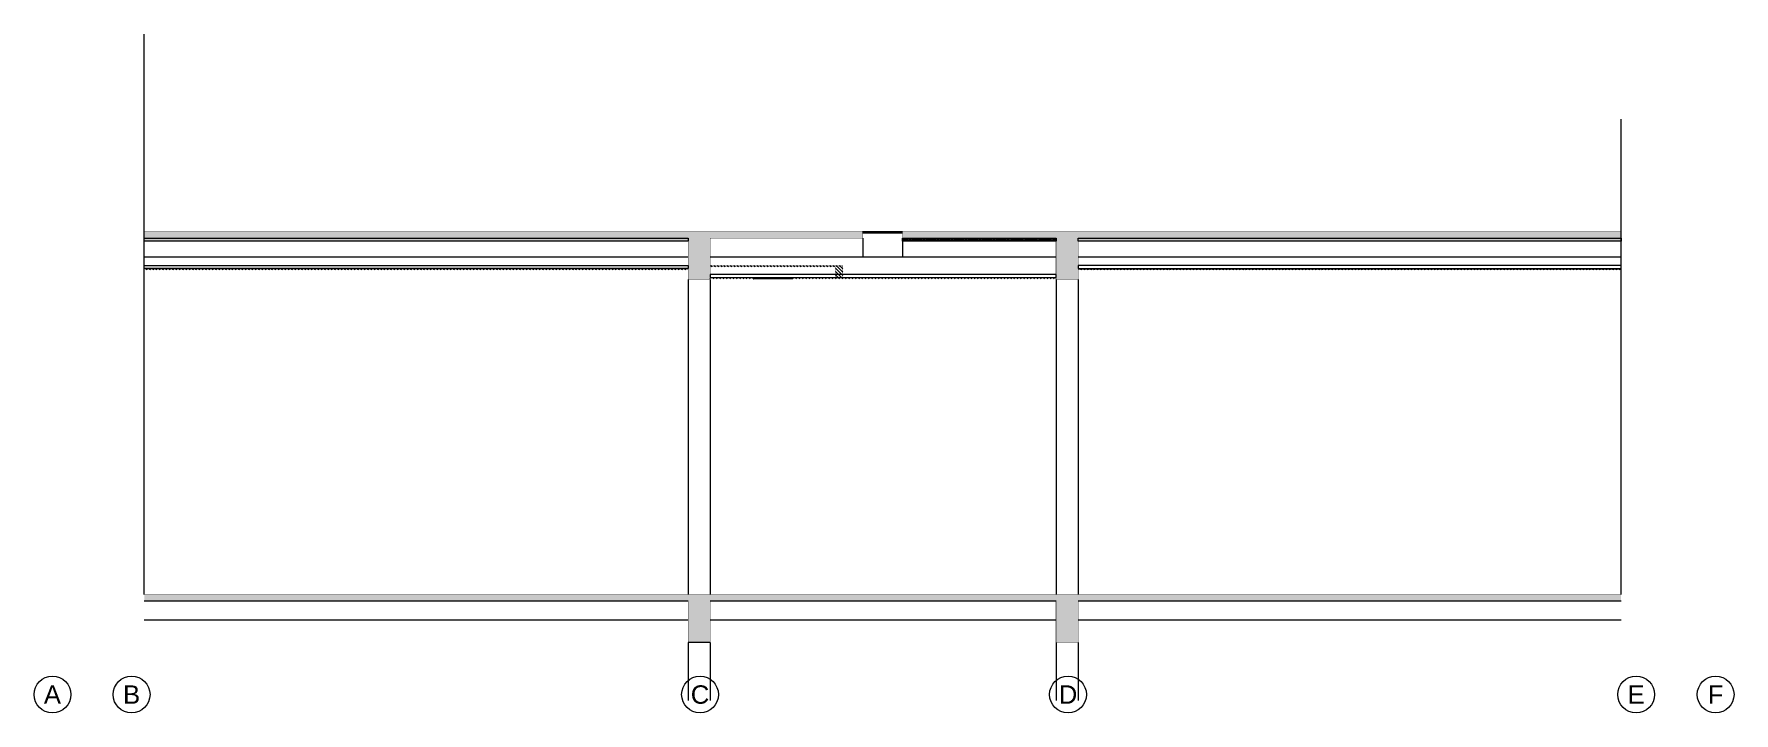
# Model space of a CAD drawing. Header units: millimetres. Extents: x 0 to 111176, y 95213 to 141729.
# Drawn here: x 55843 to 58153, y 117376 to 118298 of the extents above; entities that cross this region are included whole.
import ezdxf
from ezdxf.enums import TextEntityAlignment as Align

# ---------------------------------------------------------------- set-up
doc = ezdxf.new("R2010")
doc.units = ezdxf.units.MM
doc.linetypes.add('CONTINU', pattern=[0])
doc.layers.add('CDP', color=7, linetype='Continuous', lineweight=9, true_color=0x364259)
doc.layers.add('STR_BOLLARD', color=7, linetype='Continuous', lineweight=9, true_color=0x1c1c1c)
doc.layers.add('Invisible', color=52, linetype='Continuous', lineweight=9, plot=False)
doc.layers.add('STR_BOLLARD_Axes', color=252, linetype='Continuous', lineweight=9)
doc.styles.add('Arial-20', font='arial.ttf', dxfattribs={"height": 20})
pattern_1 = [(140, (60764.6463, 78379.5885), (0.6375634, 7.2873868), [0.762, -8.382]), (85, (60764.646, 78379.5885), (-7.6422738, -1.4097369), [0.6096, -6.7056234]), (190.451445, (60764.6995, 78380.196), (-7.0047101, 5.8776499), [0.6476004, -7.1236098]), (136.1842, (60762.614, 78379.5885), (1.6816931, 10.8431616), [1.143, -12.573]), (186.635558, (60762.754, 78380.492), (-9.897045, 9.4961654), [0.971401, -10.6854243]), (81.18415, (60762.614, 78379.588), (-9.897045, 9.4961654), [0.9143987, -10.0583893]), (111, (60763.1223, 78380.6045), (4.0906079, 6.06457565), [0.762, -8.382]), (56, (60763.122, 78380.6045), (-7.3675186, 2.4720811), [0.6096, -6.7056]), (161.451445, (60763.463, 78381.11), (-3.2769108, 8.5366568), [0.6476004, -7.1235975]), (127.5, (60764.6463, 78379.5885), (-3.38220155, 0.12354413), [0, -6.62432, 0, -6.8072, 0, -6.731]), (97.5, (60764.6463, 78379.5885), (-4.007223, 2.6727865), [0, -3.88112, 0, -6.47192, 0, -2.5654]), (57.5, (60764.6463, 78377.3228), (0.22914976, 5.4236238), [0, -2.54, 0, -7.9248, 0, -10.5156]), (47.5, (60764.6463, 78376.307), (-1.01705964, 5.92516726), [0, -3.302, 0, -5.26288, 0, -7.4676])]
pattern_2 = [(135, (60764.6463, 78379.5885), (-2.24506403, -2.24506403), [])]

# ---------------------------------------------------------------- blocks, each defined once
blk = doc.blocks.new('n°-axe')
at = {"layer": 'STR_BOLLARD_Axes', "linetype": 'CONTINU', "ltscale": 60}
blk.add_circle((0, -25), 25, dxfattribs=at)
at = {"layer": 'STR_BOLLARD_Axes', "style": 'Arial-20'}
blk.add_attdef('AXE', text='', height=25, dxfattribs=at).set_placement((0, -25), align=Align.MIDDLE_CENTER)

msp = doc.modelspace()

# ---------------------------------------------------------------- hatches: boundary and pattern name
at = {"layer": 'STR_BOLLARD', "lineweight": 5}
h = msp.add_hatch(dxfattribs=at)
h.set_pattern_fill('AR-CONC', color=252, scale=0.05, angle=90, style=0)
h.set_pattern_definition([(140, (60764.646, 78379.5885), (0.7969543, 9.1092334), [0.9525, -10.4775]), (85, (60764.646, 78379.588), (-9.5528423, -1.762171), [0.762, -8.3820292]), (190.451445, (60764.713, 78380.348), (-8.7558876, 7.3470624), [0.8095004, -8.9045122]), (136.1842, (60762.106, 78379.588), (2.1021164, 13.553952), [1.42875, -15.71625]), (186.635558, (60762.282, 78380.718), (-12.3713062, 11.8702067), [1.214251, -13.3567804]), (81.18415, (60762.106, 78379.588), (-12.371306, 11.8702067), [1.1429984, -12.5729866]), (111, (60762.741, 78380.8585), (5.1132599, 7.5807196), [0.9525, -10.4775]), (56, (60762.741, 78380.858), (-9.2093983, 3.0901014), [0.762, -8.382]), (161.451445, (60763.167, 78381.49), (-4.0961384, 10.670821), [0.8095004, -8.9044969]), (127.5, (60764.6463, 78379.5885), (-4.22775194, 0.15443016), [0, -8.2804, 0, -8.509, 0, -8.41375]), (97.5, (60764.6463, 78379.5885), (-5.00902874, 3.3409831), [0, -4.8514, 0, -8.0899, 0, -3.20675]), (57.5, (60764.6463, 78376.7564), (0.2864372, 6.77952976), [0, -3.175, 0, -9.906, 0, -13.1445]), (47.5, (60764.6463, 78375.4864), (-1.27132455, 7.4064591), [0, -4.1275, 0, -6.5786, 0, -9.3345])])
h.paths.add_polyline_path([(55992.8, 118030.1), (56969.1, 118030.1), (56969.1, 118021.1), (56761.7, 118021.1), (56761.7, 117965.1), (56731.7, 117965.1), (56731.7, 118021.1), (55992.8, 118021.1)])
at = {"layer": 'STR_BOLLARD', "ltscale": 50}
h = msp.add_hatch(dxfattribs=at)
h.set_pattern_fill('HOUND', color=252, scale=0.5, angle=90)
h.set_pattern_definition([(90, (60264.6463, 77333.0064), (-0.79375, 3.175), [12.7, -6.35]), (180, (60264.6463, 77333.0064), (3.175, -0.79375), [12.7, -6.35])])
h.paths.add_polyline_path([(56731.7, 118021.1), (56731.7, 118017.1), (55992.8, 118017), (55992.8, 118021.1)])
at = {"layer": 'STR_BOLLARD', "lineweight": 5}
h = msp.add_hatch(dxfattribs=at)
h.set_pattern_fill('AR-CONC', color=252, scale=0.04, angle=90, style=0)
h.set_pattern_definition(pattern_1)
h.paths.add_polyline_path([(57999.5, 118021.1), (57261.7, 118021.1), (57261.7, 117965.1), (57231.7, 117965.1), (57231.7, 118021.1), (57023.1, 118021.1), (57023.1, 118030.1), (57999.5, 118030.1)])
at = {"layer": 'STR_BOLLARD', "ltscale": 50}
h = msp.add_hatch(dxfattribs=at)
h.set_pattern_fill('HOUND', color=252, scale=0.5, angle=90)
h.set_pattern_definition([(90, (60764.6463, 77333.0064), (-0.79375, 3.175), [12.7, -6.35]), (180, (60764.6463, 77333.0064), (3.175, -0.79375), [12.7, -6.35])])
h.paths.add_polyline_path([(57231.7, 118021.1), (57231.7, 118017.1), (57023.1, 118017.1), (57023.1, 118021.1)])
h = msp.add_hatch(dxfattribs=at)
h.set_pattern_fill('HOUND', color=252, scale=0.5, angle=90)
h.set_pattern_definition([(90, (61532.4722, 77333.0064), (-0.79375, 3.175), [12.7, -6.35]), (180, (61532.4722, 77333.0064), (3.175, -0.79375), [12.7, -6.35])])
h.paths.add_polyline_path([(57999.5, 118021.1), (57999.5, 118017.1), (57261.7, 118017.1), (57261.7, 118021.1)])
at = {"layer": 'STR_BOLLARD', "linetype": 'CONTINU', "lineweight": 5}
h = msp.add_hatch(dxfattribs=at)
h.set_pattern_fill('ANSI31', color=252, angle=90, style=0)
h.set_pattern_definition([(135, (60765.714, 78374.5885), (-2.24506403, -2.24506403), [])])
h.paths.add_polyline_path([(56731.7, 117979.9), (56731.7, 117978.1), (55993.8, 117978.1), (55993.8, 117979.9)])
h = msp.add_hatch(dxfattribs=at)
h.set_pattern_fill('ANSI31', color=252, angle=90, style=0)
h.set_pattern_definition(pattern_2)
h.paths.add_polyline_path([(56761.7, 117982.1), (56942.1, 117982.1), (56942.1, 117983.9), (56761.7, 117983.9)])
h = msp.add_hatch(dxfattribs=at)
h.set_pattern_fill('ANSI31', color=252, angle=90, style=0)
h.set_pattern_definition(pattern_2)
h.paths.add_polyline_path([(56932.1, 117982.1), (56932.1, 117967.9), (56942.1, 117967.9), (56942.1, 117982.1)])
h = msp.add_hatch(dxfattribs=at)
h.set_pattern_fill('ANSI31', color=252, angle=90, style=0)
h.set_pattern_definition([(135, (60764.6463, 78374.5885), (-2.24506403, -2.24506403), [])])
h.paths.add_polyline_path([(57261.7, 117979.9), (57261.7, 117978.1), (57999.5, 117978.1), (57999.5, 117979.9)])
h = msp.add_hatch(dxfattribs=at)
h.set_pattern_fill('ANSI31', color=252, angle=90, style=0)
h.set_pattern_definition(pattern_2)
h.paths.add_polyline_path([(56761.7, 117966.1), (56820.3, 117966.1), (56820.3, 117967.9), (56761.7, 117967.9)])
h = msp.add_hatch(dxfattribs=at)
h.set_pattern_fill('ANSI31', color=252, angle=90, style=0)
h.set_pattern_definition(pattern_2)
h.paths.add_polyline_path([(57231.7, 117967.9), (56874.3, 117967.9), (56874.3, 117966.1), (57231.7, 117966.1)])
at = {"layer": 'STR_BOLLARD', "lineweight": 5}
h = msp.add_hatch(dxfattribs=at)
h.set_pattern_fill('AR-CONC', color=252, scale=0.04, angle=90, style=0)
h.set_pattern_definition(pattern_1)
h.paths.add_polyline_path([(55992.8, 117528.1), (56731.7, 117528.1), (56731.7, 117472.1), (56761.7, 117472.1), (56761.7, 117528.1), (57231.7, 117528.1), (57231.7, 117472.1), (57261.7, 117472.1), (57261.7, 117528.1), (57999.5, 117528.1), (57999.5, 117537.1), (55992.8, 117537.1)])

# ---------------------------------------------------------------- linework, layer by layer
at = {"layer": 'CDP', "lineweight": 5, "ltscale": 50}
for points in [[(55992.8, 117983.9), (56731.7, 117983.9), (56731.7, 117979.9), (55992.8, 117979.9)], [(57231.7, 117971.9), (56761.7, 117971.9), (56761.7, 117967.9), (57231.7, 117967.9)], [(57999.5, 117983.9), (57261.7, 117983.9), (57261.7, 117979.9), (57999.5, 117979.9)]]:
    msp.add_lwpolyline(points, close=True, dxfattribs=at)
at = {"layer": 'CDP', "lineweight": 5, "ltscale": 50, "const_width": 0.25}
for points in [[(56731.7, 117979.9), (56731.7, 117978.1), (55993.8, 117978.1), (55993.8, 117979.9), (56731.7, 117979.9)], [(57261.7, 117979.9), (57261.7, 117978.1), (57999.5, 117978.1), (57999.5, 117979.9), (57261.7, 117979.9)]]:
    msp.add_lwpolyline(points, dxfattribs=at)
at = {"layer": 'CDP', "lineweight": 5, "ltscale": 50}
for points in [[(56761.7, 117982.1, 0.25, 0.25, 0), (56942.1, 117982.1, 0.25, 0.25, 0), (56942.1, 117983.9, 0.25, 0.25, 0), (56761.7, 117983.9, 0, 0, 0)], [(56761.7, 117966.1, 0.25, 0.25, 0), (56820.3, 117966.1, 0.25, 0.25, 0), (56820.3, 117967.9, 0.25, 0.25, 0), (56761.7, 117967.9, 0, 0, 0)], [(57231.7, 117967.9, 0.25, 0.25, 0), (56874.3, 117967.9, 0.25, 0.25, 0), (56874.3, 117966.1, 0.25, 0.25, 0), (57231.7, 117966.1, 0, 0, 0)]]:
    msp.add_lwpolyline(points, format="xyseb", close=True, dxfattribs=at)
at = {"layer": 'CDP', "lineweight": 5, "ltscale": 50, "const_width": 0.25}
msp.add_lwpolyline([(56932.1, 117982.1), (56932.1, 117967.9), (56942.1, 117967.9), (56942.1, 117982.1)], close=True, dxfattribs=at)
at = {"layer": 'Invisible', "ltscale": 50}
for points in [[(56731.7, 118021.1), (56731.7, 118017.1), (55992.8, 118017), (55992.8, 118021.1)], [(57231.7, 118021.1), (57231.7, 118017.1), (57023.1, 118017.1), (57023.1, 118021.1)], [(57999.5, 118021.1), (57999.5, 118017.1), (57261.7, 118017.1), (57261.7, 118021.1)]]:
    msp.add_lwpolyline(points, close=True, dxfattribs=at)
at = {"layer": 'STR_BOLLARD', "lineweight": 5, "ltscale": 50}
for points in [[(55992.8, 117537.1), (55992.8, 118298.4)], [(57999.5, 117537.1), (57999.5, 118182.6)], [(56968.7, 118030.1), (57023.1, 118030.1)], [(56968.7, 118028.3), (57023.1, 118028.3)], [(56969.1, 118021.1), (56969.1, 117995.1)], [(57023.1, 118021.1), (57023.1, 117995.1)], [(56731.7, 117995.1), (55992.8, 117995.1)], [(57231.7, 117995.1), (56761.7, 117995.1)], [(57999.5, 117995.1), (57261.7, 117995.1)], [(56731.7, 117965.1), (56731.7, 117537.1)], [(56761.7, 117965.1), (56761.7, 117537.1)], [(56820.3, 117967.9), (56874.3, 117967.9)], [(56874.3, 117966.1), (56820.3, 117966.1)], [(56820.3, 117966.1), (56820.8, 117966.1)], [(57231.7, 117965.1), (57231.7, 117537.1)], [(57261.7, 117965.1), (57261.7, 117537.1)], [(56731.7, 117528.1), (55992.8, 117528.1)], [(57231.7, 117528.1), (56761.7, 117528.1)], [(57999.5, 117528.1), (57261.7, 117528.1)], [(56731.7, 117502.1), (55992.8, 117502.1)], [(57231.7, 117502.1), (56761.7, 117502.1)], [(57999.5, 117502.1), (57261.7, 117502.1)], [(56761.7, 117472.1), (56731.7, 117472.1)], [(56731.7, 117472.1), (56731.7, 117393)], [(56761.7, 117472.1), (56761.7, 117393)], [(57231.7, 117472.1), (57231.7, 117393)], [(57261.7, 117472.1), (57261.7, 117393)]]:
    msp.add_lwpolyline(points, dxfattribs=at)
at = {"layer": 'STR_BOLLARD', "lineweight": 5, "ltscale": 50, "const_width": 0.5}
for points in [[(55992.8, 118030.1), (56969.1, 118030.1), (56969.1, 118021.1), (56761.7, 118021.1), (56761.7, 117965.1), (56731.7, 117965.1), (56731.7, 118021.1), (55992.8, 118021.1)], [(57999.5, 118021.1), (57261.7, 118021.1), (57261.7, 117965.1), (57231.7, 117965.1), (57231.7, 118021.1), (57023.1, 118021.1), (57023.1, 118030.1), (57999.5, 118030.1)]]:
    msp.add_lwpolyline(points, close=True, dxfattribs=at)
at = {"layer": 'STR_BOLLARD', "lineweight": 5, "ltscale": 50}
msp.add_lwpolyline([(55992.8, 117528.1, 0.5, 0.5, 0), (56731.7, 117528.1, 0.5, 0.5, 0), (56731.7, 117472.1, 0.5, 0.5, 0), (56761.7, 117472.1, 0.5, 0.5, 0), (56761.7, 117528.1, 0.5, 0.5, 0), (57231.7, 117528.1, 0.5, 0.5, 0), (57231.7, 117472.1, 0.5, 0.5, 0), (57261.7, 117472.1, 0.5, 0.5, 0), (57261.7, 117528.1, 0.5, 0.5, 0), (57999.5, 117528.1, 0, 0, 0), (57999.5, 117537.1, 0.5, 0.5, 0), (55992.8, 117537.1, 0, 0, 0)], format="xyseb", close=True, dxfattribs=at)

# ---------------------------------------------------------------- block references
at = {"layer": 'STR_BOLLARD_Axes', "rotation": 0.0001064778090282223}
for p, values in [((55868, 117426.2), {'AXE': 'A'}), ((55975.6, 117426.2), {'AXE': 'B'}), ((56748, 117426.2), {'AXE': 'C'}), ((57248, 117426.2), {'AXE': 'D'}), ((58020, 117426.2), {'AXE': 'E'}), ((58128, 117426.2), {'AXE': 'F'})]:
    msp.add_blockref('n°-axe', p, dxfattribs=at).add_auto_attribs(values)

doc.saveas('drawing.dxf')
